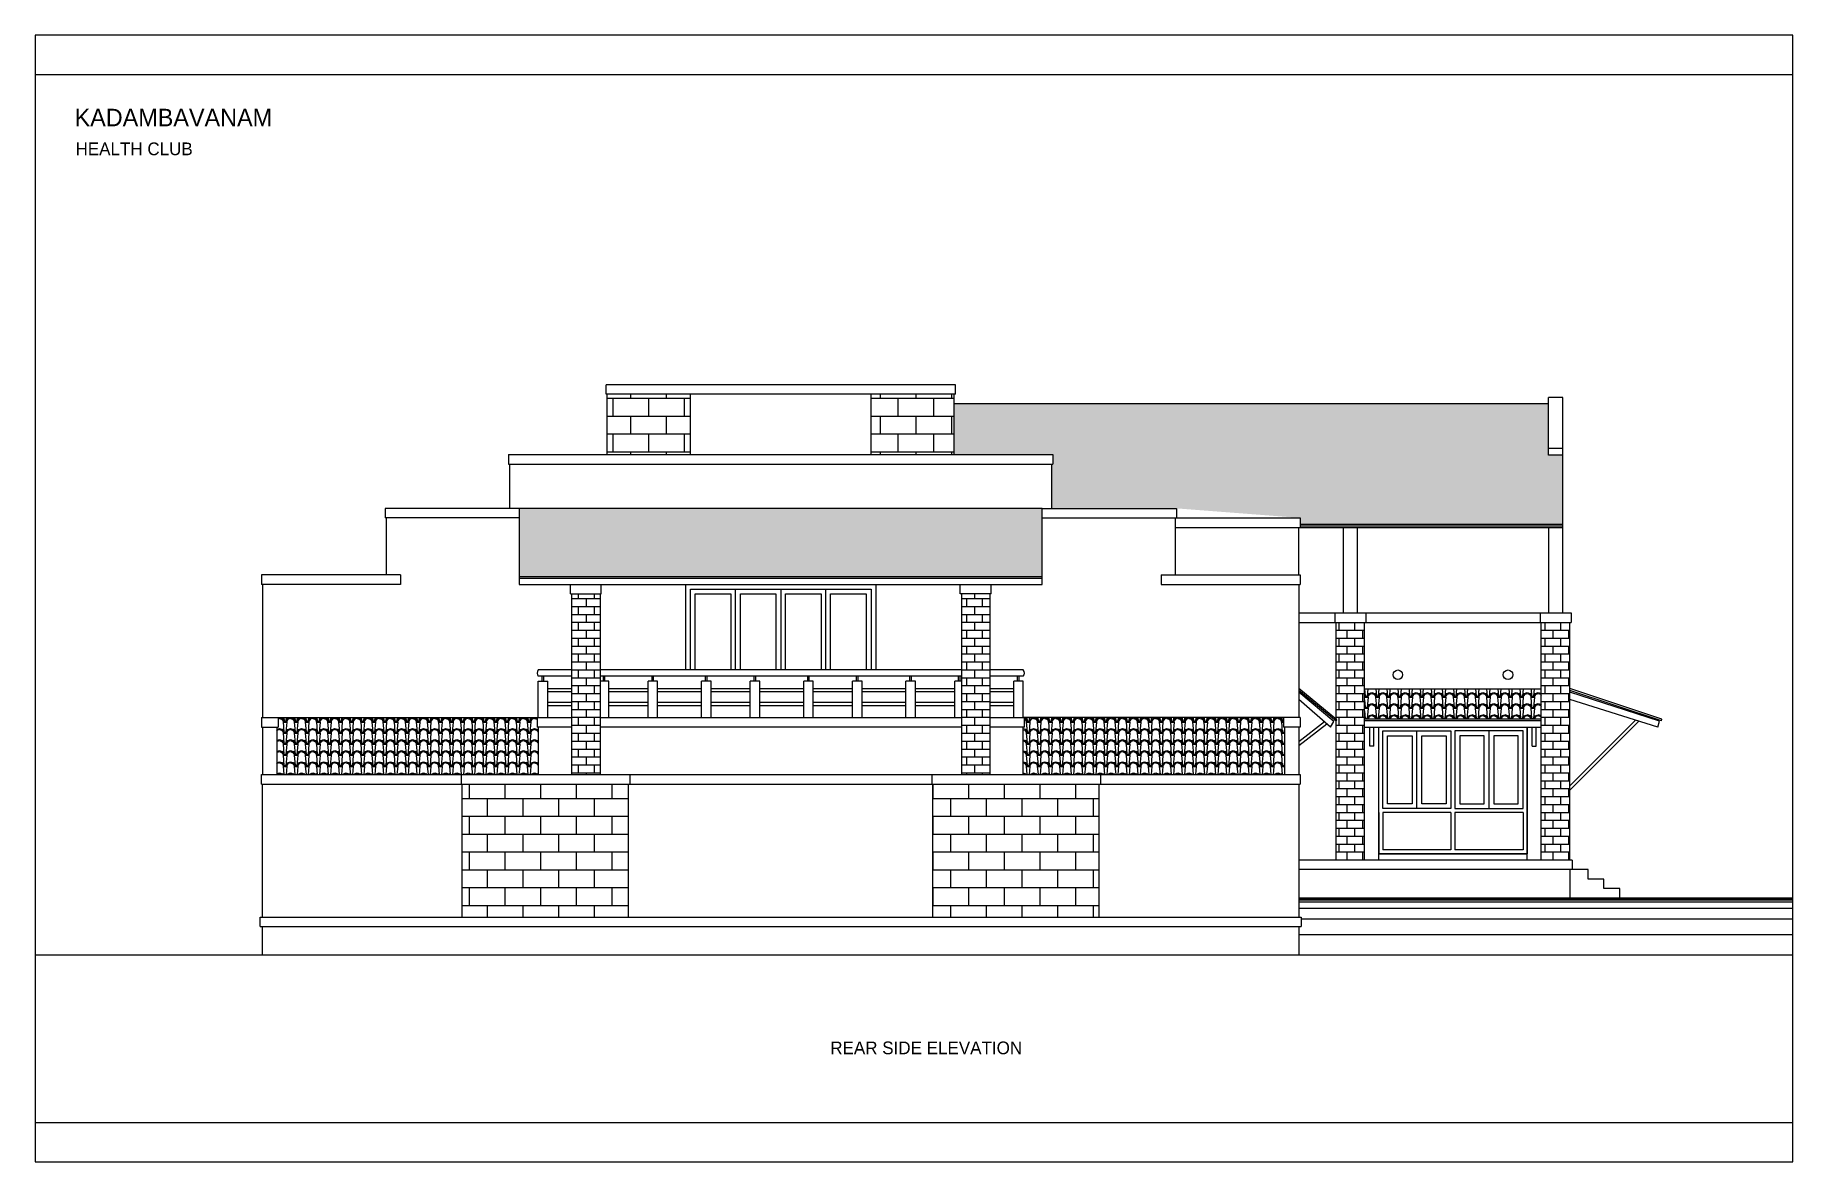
# Model space of a CAD drawing. Extents: x 13301 to 18078, y -1439 to 1911.
# Drawn here: x 15712 to 16821, y 1199 to 1911 of the extents above; entities that cross this region are included whole.
import ezdxf

# ---------------------------------------------------------------- set-up
doc = ezdxf.new("R2010")
doc.units = 0
doc.header["$LTSCALE"] = 20
doc.header["$MEASUREMENT"] = 0
doc.layers.get('0').update_dxf_attribs({"linetype": 'CONTINUOUS'})
for name, color, linetype in [('border', 230, 'CONTINUOUS'), ('BORTEXT', 2, 'CONTINUOUS'), ('DIMLINE', 254, 'CONTINUOUS'), ('DOOR', 1, 'CONTINUOUS'), ('handrail', 1, 'CONTINUOUS'), ('Stone', 8, 'CONTINUOUS'), ('Thatti', 21, 'CONTINUOUS'), ('TILE', 22, 'CONTINUOUS'), ('wall', 13, 'CONTINUOUS'), ('window', 4, 'CONTINUOUS'), ('WOOD', 7, 'CONTINUOUS')]:
    doc.layers.add(name, color=color, linetype=linetype)
doc.layers.add('correct', color=230, linetype='CONTINUOUS', plot=False)
doc.styles.add('style4', font='boos1.ttf')
pattern_1 = [(0, (945.516, 1478.861), (0, 11.25), []), (90, (945.516, 1478.861), (-22.5, 1e-15), [11.25, -11.25]), (90, (956.766, 1478.861), (-22.5, 1e-15), [-11.25, 11.25])]
pattern_2 = [(274.9697, (6.44, 7), (-6.999939149, 84.0000073606), [6.464304, -155.143247]), (180, (7, 0.56), (-7, -7), [0.56, -6.44]), (0, (0, 0), (7, 7), [1.96, -5.04]), (90, (1.96, 0), (-7, 7), [0.7, -6.3]), (270, (6.44, 0.7), (7, -7), [0.7, -6.3]), (0, (6.44, 0), (7, 7), [0.56, -6.44]), (0, (0, 0.56), (7, 7), [1.4, -5.6]), (85.0303, (1.4, 0.56), (6.999939149, 84.0000073606), [6.464304, -155.143247]), (52.6961, (1.4, 0.91), (-90.999901229, -119.000075192), [1.848056, -182.95725]), (18.4349, (2.52, 2.38), (14.00000304, 6.99998882), [1.770874, -20.365065]), (341.5651, (4.2, 2.94), (-14.00000304, 6.99998882), [1.770874, -20.365065]), (307.3039, (5.88, 2.38), (90.999901229, -119.000075192), [1.848056, -182.95725]), (20.2249, (2.87, 1.89), (-76.99998085, -28.000058349), [1.417395, -140.321804]), (339.7751, (4.2, 2.38), (76.99998085, -28.000058349), [1.417395, -140.321804]), (307.4054, (5.53, 1.89), (70.000069668, -90.999947255), [1.498063, -148.308475]), (52.5946, (1.96, 0.7), (-70.000069668, -90.999947255), [1.498063, -148.308475])]

msp = doc.modelspace()

# ---------------------------------------------------------------- texts
at = {"layer": 'BORTEXT', "style": 'style4'}
msp.add_text('KADAMBAVANAM', height=11.03816, dxfattribs=at).set_placement((15736.935, 1853.084))
at = {"layer": 'BORTEXT', "color": 7, "style": 'style4'}
msp.add_text('HEALTH CLUB', height=8.02775, dxfattribs=at).set_placement((15737.53, 1834.82))
at = {"layer": 'BORTEXT', "color": 2, "style": 'style4'}
msp.add_text('REAR SIDE ELEVATION', height=8.02775, dxfattribs=at).set_placement((16213.867, 1267.347))

# ---------------------------------------------------------------- hatches: boundary and pattern name
at = {"layer": 'Stone', "lineweight": -2}
h = msp.add_hatch(dxfattribs=at)
h.set_pattern_fill('BRICK', color=8, scale=45, style=0)
h.set_pattern_definition(pattern_1)
h.paths.add_polyline_path([(16125.616, 1645.891), (16125.616, 1683.891), (16073.116, 1683.891), (16073.116, 1645.891)])
h = msp.add_hatch(dxfattribs=at)
h.set_pattern_fill('BRICK', color=8, scale=45, style=0)
h.set_pattern_definition(pattern_1)
h.paths.add_polyline_path([(16292.116, 1683.891), (16239.616, 1683.891), (16239.616, 1645.891), (16292.116, 1645.891)])
h = msp.add_hatch(dxfattribs=at)
h.set_pattern_fill('BRICK', color=8, scale=45, style=0)
h.paths.add_polyline_path([(16086.616, 1353.891), (16086.616, 1437.891), (15981.616, 1437.891), (15981.616, 1353.891)])
h = msp.add_hatch(dxfattribs=at)
h.set_pattern_fill('BRICK', color=8, scale=45, style=0)
h.paths.add_polyline_path([(16383.616, 1437.891), (16278.616, 1437.891), (16278.616, 1353.891), (16383.616, 1353.891)])
at = {"layer": 'Thatti'}
h = msp.add_hatch(dxfattribs=at)
h.set_pattern_fill('SPANTILE', color=8, scale=7, style=0)
h.set_pattern_definition(pattern_2)
h.paths.add_polyline_path([(16029.616, 1473.891), (16028.866, 1473.891), (16028.866, 1479.891), (15865.366, 1479.891), (15865.366, 1473.891), (15864.616, 1473.891), (15864.616, 1443.891), (16029.616, 1443.891)])
h = msp.add_hatch(dxfattribs=at)
h.set_pattern_fill('SPANTILE', color=8, scale=7, style=0)
h.set_pattern_definition(pattern_2)
h.paths.add_polyline_path([(16336.366, 1479.891), (16336.366, 1473.891), (16335.616, 1473.891), (16335.616, 1443.891), (16500.616, 1443.891), (16500.616, 1473.891), (16499.866, 1473.891), (16499.866, 1479.891)])
at = {"layer": 'TILE'}
h = msp.add_hatch(dxfattribs=at)
h.set_pattern_fill('SPANTILE', color=256, scale=7, style=0)
h.set_pattern_definition(pattern_2)
h.paths.add_polyline_path([(16292.116, 1677.891), (16292.116, 1645.891), (16354.354, 1645.891), (16354.354, 1639.891), (16353.616, 1639.891), (16353.616, 1611.891), (16432.354, 1611.891), (16510.354, 1605.891), (16510.354, 1601.891), (16676.116, 1601.891), (16676.116, 1645.38), (16667.116, 1645.38), (16667.116, 1677.891)])
h = msp.add_hatch(dxfattribs=at)
h.set_pattern_fill('SPANTILE', color=256, scale=7, style=0)
h.set_pattern_definition(pattern_2)
h.paths.add_polyline_path([(16347.616, 1568.891), (16347.616, 1611.891), (16017.616, 1611.891), (16017.616, 1568.891)])
h = msp.add_hatch(dxfattribs=at)
h.set_pattern_fill('BRICK', color=256, scale=20, style=0)
h.paths.add_polyline_path([(16050.616, 1443.891), (16068.616, 1443.891), (16068.616, 1557.891), (16050.616, 1557.891)])
h = msp.add_hatch(dxfattribs=at)
h.set_pattern_fill('BRICK', color=256, scale=20, style=0)
h.paths.add_polyline_path([(16314.616, 1557.891), (16296.616, 1557.891), (16296.616, 1443.891), (16314.616, 1443.891)])
h = msp.add_hatch(dxfattribs=at)
h.set_pattern_fill('BRICK', color=256, scale=20, style=0)
h.paths.add_polyline_path([(16533.116, 1389.891), (16551.116, 1389.891), (16551.116, 1539.891), (16533.116, 1539.891)])
h = msp.add_hatch(dxfattribs=at)
h.set_pattern_fill('BRICK', color=256, scale=20, style=0)
h.paths.add_polyline_path([(16680.616, 1539.891), (16662.616, 1539.891), (16662.616, 1389.891), (16680.616, 1389.891)])
h = msp.add_hatch(dxfattribs=at)
h.set_pattern_fill('SPANTILE', color=256, scale=7, style=0)
h.set_pattern_definition([(274.9697, (7191.8918, 50.6944), (-6.999939149, 84.000007361), [6.464304, -155.143247]), (180, (7192.452, 44.2544), (-7, -7), [0.56, -6.44]), (0, (7185.452, 43.6944), (7, 7), [1.96, -5.04]), (90, (7187.412, 43.6944), (-7, 7), [0.7, -6.3]), (270, (7191.892, 44.3944), (7, -7), [0.7, -6.3]), (0, (7191.892, 43.6944), (7, 7), [0.56, -6.44]), (0, (7185.452, 44.2544), (7, 7), [1.4, -5.6]), (85.0303, (7186.8518, 44.2544), (6.999939149, 84.000007361), [6.464304, -155.143247]), (52.6961, (7186.85181, 44.6044), (-90.999901229, -119.000075192), [1.848056, -182.95725]), (18.4349, (7187.9718, 46.0744), (14.00000304, 6.9999888), [1.770874, -20.365065]), (341.5651, (7189.6518, 46.6344), (-14.00000304, 6.9999888), [1.770874, -20.365065]), (307.3039, (7191.33181, 46.0744), (90.999901229, -119.000075192), [1.848056, -182.95725]), (20.2249, (7188.3218, 45.5844), (-76.99998085, -28.000058349), [1.417395, -140.321804]), (339.7751, (7189.6518, 46.0744), (76.99998085, -28.000058349), [1.417395, -140.321804]), (307.4054, (7190.9818, 45.5844), (70.000069668, -90.999947255), [1.498063, -148.308475]), (52.5946, (7187.4118, 44.3944), (-70.000069668, -90.999947255), [1.498063, -148.308475])])
h.paths.add_polyline_path([(16662.616, 1478.891), (16662.616, 1497.891), (16551.116, 1497.891), (16551.116, 1478.891)])

# ---------------------------------------------------------------- linework, layer by layer
at = {"lineweight": -2}
for p, q in [((16531.623, 1477.336), (16509.616, 1495.859)), ((16529.654, 1473.891), (16509.616, 1491.294)), ((16737.307, 1477.587), (16680.616, 1495.853)), ((16736.116, 1473.891), (16680.616, 1491.288)), ((16509.616, 1464.672), (16525.725, 1477.303)), ((16509.616, 1462.13), (16527.263, 1475.968)), ((16529.654, 1473.891), (16531.585, 1477.285)), ((16680.616, 1436.865), (16722.051, 1478.3)), ((16680.616, 1434.036), (16724.205, 1477.625))]:
    msp.add_line(p, q, dxfattribs=at)
at = {"color": 8}
for p, q in [((16821.373, 1365.42), (16509.616, 1365.42)), ((16821.373, 1364.656), (16509.616, 1364.656)), ((16821.373, 1363.268), (16509.616, 1363.268)), ((16821.373, 1359.331), (16509.616, 1359.331)), ((16821.373, 1342.646), (16509.616, 1342.646)), ((16821.373, 1352.586), (16511.116, 1352.586))]:
    msp.add_line(p, q, dxfattribs=at)
msp.add_lwpolyline([(16712.116, 1365.891), (16712.116, 1371.891), (16702.116, 1371.891), (16702.116, 1377.891), (16692.116, 1377.891), (16692.116, 1383.891), (16682.116, 1383.891)])
at = {"layer": 'border'}
for p, q in [((15712.051, 1885.755), (16821.373, 1885.755)), ((15712.051, 1224.265), (16821.373, 1224.265))]:
    msp.add_line(p, q, dxfattribs=at)
at = {"layer": 'correct', "color": 3}
msp.add_lwpolyline([(16821.373, 1199.415), (16821.373, 1910.605), (15712.051, 1910.605), (15712.051, 1199.415)], close=True, dxfattribs=at)
at = {"layer": 'DIMLINE'}
msp.add_line((16736.116, 1473.891), (16737.307, 1477.587), dxfattribs=at)
at = {"layer": 'DOOR'}
for p, q in [((16154.116, 1509.891), (16154.116, 1560.891)), ((16182.616, 1560.891), (16182.616, 1509.891)), ((16211.116, 1509.891), (16211.116, 1560.891))]:
    msp.add_line(p, q, dxfattribs=at)
for points in [[(16122.616, 1509.891), (16122.616, 1563.891), (16242.616, 1563.891), (16242.616, 1509.891)], [(16125.616, 1509.891), (16125.616, 1560.891), (16239.616, 1560.891), (16239.616, 1509.891)], [(16128.616, 1509.891), (16128.616, 1557.891), (16151.116, 1557.891), (16151.116, 1509.891)], [(16157.116, 1509.891), (16157.116, 1557.891), (16179.616, 1557.891), (16179.616, 1509.891)], [(16185.616, 1509.891), (16185.616, 1557.891), (16208.116, 1557.891), (16208.116, 1509.891)], [(16214.116, 1509.891), (16214.116, 1557.891), (16236.616, 1557.891), (16236.616, 1509.891)]]:
    msp.add_lwpolyline(points, dxfattribs=at)
for centre, start, end in [((16032.072, 1507.891), 141.398942, 218.601058), ((16333.161, 1507.891), 321.398942, 38.601058)]:
    msp.add_arc(centre, 3.206, start, end, dxfattribs=at)
at = {"layer": 'handrail', "lineweight": -2}
for p, q in [((16050.616, 1509.891), (16029.567, 1509.891)), ((16296.616, 1509.891), (16068.616, 1509.891)), ((16335.666, 1509.891), (16314.616, 1509.891)), ((16050.616, 1505.891), (16029.567, 1505.891)), ((16032.116, 1502.891), (16032.116, 1505.891)), ((16033.116, 1502.891), (16033.116, 1505.891)), ((16035.616, 1498.224), (16050.616, 1498.224)), ((16296.616, 1505.891), (16068.616, 1505.891)), ((16070.647, 1502.891), (16070.647, 1505.891)), ((16071.647, 1502.891), (16071.647, 1505.891)), ((16074.147, 1498.224), (16098.897, 1498.224)), ((16101.397, 1502.891), (16101.397, 1505.891)), ((16102.397, 1502.891), (16102.397, 1505.891)), ((16104.897, 1498.224), (16132.647, 1498.224)), ((16135.147, 1502.891), (16135.147, 1505.891)), ((16136.147, 1502.891), (16136.147, 1505.891)), ((16138.647, 1498.224), (16163.397, 1498.224)), ((16165.897, 1502.891), (16165.897, 1505.891)), ((16166.897, 1502.891), (16166.897, 1505.891)), ((16169.397, 1498.224), (16197.147, 1498.224)), ((16199.647, 1502.891), (16199.647, 1505.891)), ((16200.647, 1502.891), (16200.647, 1505.891)), ((16203.147, 1498.224), (16227.897, 1498.224)), ((16230.397, 1502.891), (16230.397, 1505.891)), ((16231.397, 1502.891), (16231.397, 1505.891)), ((16233.897, 1498.224), (16261.647, 1498.224)), ((16264.147, 1502.891), (16264.147, 1505.891)), ((16265.147, 1502.891), (16265.147, 1505.891)), ((16267.647, 1498.224), (16292.397, 1498.224)), ((16294.897, 1502.891), (16294.897, 1505.891)), ((16295.897, 1502.891), (16295.897, 1505.891)), ((16335.666, 1505.891), (16314.616, 1505.891)), ((16314.616, 1498.224), (16329.616, 1498.224)), ((16332.116, 1502.891), (16332.116, 1505.891)), ((16333.116, 1502.891), (16333.116, 1505.891)), ((16035.616, 1496.224), (16050.616, 1496.224)), ((16035.616, 1489.557), (16050.616, 1489.557)), ((16035.616, 1487.557), (16050.616, 1487.557)), ((16074.147, 1496.224), (16098.897, 1496.224)), ((16074.147, 1489.557), (16098.897, 1489.557)), ((16074.147, 1487.557), (16098.897, 1487.557)), ((16104.897, 1496.224), (16132.647, 1496.224)), ((16104.897, 1489.557), (16132.647, 1489.557)), ((16104.897, 1487.557), (16132.647, 1487.557)), ((16138.647, 1496.224), (16163.397, 1496.224)), ((16138.647, 1489.557), (16163.397, 1489.557)), ((16138.647, 1487.557), (16163.397, 1487.557)), ((16169.397, 1496.224), (16197.147, 1496.224)), ((16169.397, 1489.557), (16197.147, 1489.557)), ((16169.397, 1487.557), (16197.147, 1487.557)), ((16203.147, 1496.224), (16227.897, 1496.224)), ((16203.147, 1489.557), (16227.897, 1489.557)), ((16203.147, 1487.557), (16227.897, 1487.557)), ((16233.897, 1496.224), (16261.647, 1496.224)), ((16233.897, 1489.557), (16261.647, 1489.557)), ((16233.897, 1487.557), (16261.647, 1487.557)), ((16267.647, 1496.224), (16292.397, 1496.224)), ((16267.647, 1489.557), (16292.397, 1489.557)), ((16267.647, 1487.557), (16292.397, 1487.557)), ((16314.616, 1496.224), (16329.616, 1496.224)), ((16314.616, 1489.557), (16329.616, 1489.557)), ((16314.616, 1487.557), (16329.616, 1487.557))]:
    msp.add_line(p, q, dxfattribs=at)
at = {"layer": 'handrail', "color": 7, "lineweight": -2}
for p, q in [((16029.616, 1502.891), (16035.616, 1502.891)), ((16029.616, 1479.891), (16029.616, 1502.891)), ((16035.616, 1479.891), (16035.616, 1502.891)), ((16074.147, 1502.891), (16068.616, 1502.891)), ((16074.147, 1479.891), (16074.147, 1502.891)), ((16104.897, 1502.891), (16098.897, 1502.891)), ((16098.897, 1479.891), (16098.897, 1502.891)), ((16104.897, 1479.891), (16104.897, 1502.891)), ((16138.647, 1502.891), (16132.647, 1502.891)), ((16132.647, 1479.891), (16132.647, 1502.891)), ((16138.647, 1479.891), (16138.647, 1502.891)), ((16169.397, 1502.891), (16163.397, 1502.891)), ((16163.397, 1479.891), (16163.397, 1502.891)), ((16169.397, 1479.891), (16169.397, 1502.891)), ((16203.147, 1502.891), (16197.147, 1502.891)), ((16197.147, 1479.891), (16197.147, 1502.891)), ((16203.147, 1479.891), (16203.147, 1502.891)), ((16233.897, 1502.891), (16227.897, 1502.891)), ((16227.897, 1479.891), (16227.897, 1502.891)), ((16233.897, 1479.891), (16233.897, 1502.891)), ((16267.647, 1502.891), (16261.647, 1502.891)), ((16261.647, 1479.891), (16261.647, 1502.891)), ((16267.647, 1479.891), (16267.647, 1502.891)), ((16296.616, 1502.891), (16292.397, 1502.891)), ((16292.397, 1479.891), (16292.397, 1502.891)), ((16335.616, 1502.891), (16329.616, 1502.891)), ((16329.616, 1479.891), (16329.616, 1502.891)), ((16335.616, 1479.891), (16335.616, 1502.891))]:
    msp.add_line(p, q, dxfattribs=at)
at = {"layer": 'Thatti'}
for p, q in [((15865.366, 1479.891), (16029.616, 1479.891)), ((16499.866, 1479.891), (16335.616, 1479.891))]:
    msp.add_line(p, q, dxfattribs=at)
at = {"layer": 'TILE'}
for p, q in [((16510.354, 1601.891), (16676.116, 1601.891)), ((16510.354, 1600.891), (16676.116, 1600.891)), ((16017.616, 1568.891), (16347.616, 1568.891)), ((16017.616, 1567.891), (16347.616, 1567.891))]:
    msp.add_line(p, q, dxfattribs=at)
at = {"layer": 'TILE', "lineweight": -2}
for p, q in [((16533.616, 1478.34), (16509.616, 1498.142)), ((16738.744, 1478.784), (16680.616, 1498.136)), ((16533.125, 1477.477), (16509.616, 1496.997)), ((16738.444, 1477.855), (16680.616, 1496.991)), ((16533.125, 1477.477), (16533.616, 1478.34)), ((16662.616, 1478.891), (16551.116, 1478.891)), ((16738.444, 1477.855), (16738.744, 1478.784))]:
    msp.add_line(p, q, dxfattribs=at)
at = {"layer": 'wall'}
for p, q in [((16292.866, 1689.891), (16072.366, 1689.891)), ((16072.366, 1683.891), (16072.366, 1689.891)), ((16292.866, 1683.891), (16292.866, 1689.891)), ((16292.866, 1683.891), (16072.366, 1683.891)), ((16073.116, 1645.891), (16073.116, 1683.891)), ((16125.616, 1645.891), (16125.616, 1683.891)), ((16239.616, 1645.891), (16239.616, 1683.891)), ((16292.116, 1645.891), (16292.116, 1683.891)), ((16667.116, 1677.891), (16292.116, 1677.891)), ((16667.116, 1645.38), (16667.116, 1681.891)), ((16676.116, 1681.891), (16667.116, 1681.891)), ((16676.116, 1599.891), (16676.116, 1681.891)), ((16010.879, 1645.891), (16354.354, 1645.891)), ((16010.879, 1645.891), (16010.879, 1639.891)), ((16354.354, 1645.891), (16354.354, 1639.891)), ((16676.116, 1649.754), (16667.116, 1649.754)), ((16676.116, 1645.38), (16667.116, 1645.38)), ((16010.879, 1639.891), (16354.354, 1639.891)), ((16011.616, 1611.891), (16011.616, 1639.891)), ((16353.616, 1611.891), (16353.616, 1639.891)), ((16017.616, 1611.891), (15932.879, 1611.891)), ((15932.879, 1611.891), (15932.879, 1605.891)), ((16347.616, 1611.891), (16017.616, 1611.891)), ((16017.616, 1611.891), (16017.616, 1567.891)), ((16347.616, 1611.891), (16432.354, 1611.891)), ((16347.616, 1567.891), (16347.616, 1611.891)), ((16432.354, 1611.891), (16432.354, 1605.891)), ((16017.616, 1605.891), (15932.879, 1605.891)), ((15933.616, 1605.891), (15933.616, 1569.891)), ((16347.616, 1605.891), (16432.354, 1605.891)), ((16431.616, 1605.891), (16431.616, 1569.891)), ((16431.616, 1599.891), (16676.116, 1599.891)), ((16432.354, 1605.891), (16510.354, 1605.891)), ((16509.616, 1569.891), (16509.616, 1599.891)), ((16510.354, 1605.891), (16510.354, 1599.891)), ((15942.616, 1569.891), (15854.879, 1569.891)), ((15854.879, 1569.891), (15854.879, 1563.891)), ((15942.616, 1569.891), (15942.616, 1563.891)), ((16422.616, 1569.891), (16422.616, 1563.891)), ((16422.616, 1569.891), (16510.354, 1569.891)), ((16510.354, 1569.891), (16510.354, 1563.891)), ((15942.616, 1563.891), (15854.879, 1563.891)), ((15855.616, 1563.891), (15855.616, 1479.891)), ((16049.866, 1557.891), (16049.866, 1563.891)), ((16049.866, 1557.891), (16069.366, 1557.891)), ((16050.616, 1557.891), (16050.616, 1443.891)), ((16068.616, 1557.891), (16068.616, 1443.891)), ((16069.366, 1557.891), (16069.366, 1563.891)), ((16295.866, 1557.891), (16295.866, 1563.891)), ((16315.366, 1557.891), (16295.866, 1557.891)), ((16296.616, 1557.891), (16296.616, 1443.891)), ((16314.616, 1557.891), (16314.616, 1443.891)), ((16315.366, 1557.891), (16315.366, 1563.891)), ((16422.616, 1563.891), (16510.354, 1563.891)), ((16509.616, 1563.891), (16509.616, 1479.891)), ((16509.616, 1545.891), (16681.366, 1545.891)), ((16532.366, 1545.891), (16532.366, 1539.891)), ((16551.866, 1545.891), (16551.866, 1539.891)), ((16661.866, 1545.891), (16661.866, 1539.891)), ((16681.366, 1545.891), (16681.366, 1539.891)), ((16509.616, 1539.891), (16681.366, 1539.891)), ((16533.116, 1389.891), (16533.116, 1539.891)), ((16551.116, 1389.891), (16551.116, 1539.891)), ((16662.616, 1389.891), (16662.616, 1539.891)), ((16680.616, 1389.891), (16680.616, 1539.891)), ((16551.116, 1497.891), (16662.616, 1497.891)), ((15854.866, 1479.891), (15854.866, 1473.891)), ((15854.866, 1479.891), (15865.366, 1479.891)), ((15865.366, 1479.891), (15865.366, 1473.891)), ((16028.866, 1479.891), (16050.616, 1479.891)), ((16028.866, 1479.891), (16028.866, 1473.891)), ((16068.616, 1479.891), (16296.616, 1479.891)), ((16314.616, 1479.891), (16336.366, 1479.891)), ((16336.366, 1473.891), (16336.366, 1479.891)), ((16510.366, 1479.891), (16499.866, 1479.891)), ((16499.866, 1479.891), (16499.866, 1473.891)), ((16510.366, 1479.891), (16510.366, 1473.891)), ((15854.866, 1473.891), (15865.366, 1473.891)), ((15855.616, 1473.891), (15855.616, 1443.891)), ((15864.616, 1473.891), (15864.616, 1443.891)), ((16050.616, 1473.891), (16028.866, 1473.891)), ((16029.616, 1473.891), (16029.616, 1443.891)), ((16296.616, 1473.891), (16068.616, 1473.891)), ((16336.366, 1473.891), (16314.616, 1473.891)), ((16335.616, 1443.891), (16335.616, 1473.891)), ((16510.366, 1473.891), (16499.866, 1473.891)), ((16500.616, 1473.891), (16500.616, 1443.891)), ((16509.616, 1473.891), (16509.616, 1443.891)), ((16560.116, 1389.891), (16560.116, 1473.891)), ((16653.616, 1389.891), (16653.616, 1473.891)), ((15854.866, 1443.891), (16510.366, 1443.891)), ((15854.866, 1437.891), (15854.866, 1443.891)), ((15980.866, 1443.891), (15980.866, 1437.891)), ((16087.366, 1443.891), (16087.366, 1437.891)), ((16277.866, 1443.891), (16277.866, 1437.891)), ((16384.366, 1443.891), (16384.366, 1437.891)), ((16510.366, 1443.891), (16510.366, 1437.891)), ((15854.866, 1437.891), (16510.366, 1437.891)), ((15855.616, 1353.891), (15855.616, 1437.891)), ((15981.616, 1353.891), (15981.616, 1437.891)), ((16086.616, 1353.891), (16086.616, 1437.891)), ((16278.616, 1353.891), (16278.616, 1437.891)), ((16383.616, 1353.891), (16383.616, 1437.891)), ((16509.616, 1437.891), (16509.616, 1353.891)), ((16682.116, 1389.891), (16509.616, 1389.891)), ((16560.116, 1393.891), (16653.616, 1393.891)), ((16682.116, 1389.891), (16682.116, 1383.891)), ((16682.116, 1383.891), (16509.616, 1383.891)), ((16680.616, 1383.891), (16680.616, 1365.891)), ((16821.373, 1365.891), (16509.616, 1365.891)), ((15854.116, 1353.891), (16511.116, 1353.891)), ((15854.116, 1347.891), (15854.116, 1353.891)), ((16511.116, 1353.891), (16511.116, 1347.891)), ((15854.116, 1347.891), (16511.116, 1347.891)), ((15855.616, 1329.891), (15855.616, 1347.891)), ((16509.616, 1347.891), (16509.616, 1329.891)), ((16821.373, 1329.891), (15712.051, 1329.891))]:
    msp.add_line(p, q, dxfattribs=at)
at = {"layer": 'window'}
for p, q in [((16560.116, 1473.891), (16653.616, 1473.891)), ((16560.116, 1419.891), (16560.116, 1473.891)), ((16562.616, 1422.391), (16562.616, 1471.391)), ((16562.616, 1471.391), (16605.616, 1471.391)), ((16584.116, 1422.391), (16584.116, 1471.391)), ((16605.616, 1471.391), (16605.616, 1422.391)), ((16608.116, 1471.391), (16608.116, 1422.391)), ((16651.116, 1471.391), (16608.116, 1471.391)), ((16629.616, 1422.391), (16629.616, 1471.391)), ((16651.116, 1422.391), (16651.116, 1471.391)), ((16653.616, 1473.891), (16653.616, 1419.891)), ((16605.616, 1422.391), (16562.616, 1422.391)), ((16608.116, 1422.391), (16651.116, 1422.391)), ((16560.116, 1419.891), (16560.116, 1393.891)), ((16605.616, 1419.891), (16562.616, 1419.891)), ((16562.616, 1419.891), (16562.616, 1396.391)), ((16605.616, 1419.891), (16605.616, 1396.391)), ((16651.116, 1419.891), (16608.116, 1419.891)), ((16608.116, 1419.891), (16608.116, 1396.391)), ((16651.116, 1419.891), (16651.116, 1396.391)), ((16653.616, 1419.891), (16653.616, 1393.891)), ((16653.616, 1393.891), (16560.116, 1393.891)), ((16605.616, 1396.391), (16562.616, 1396.391)), ((16651.116, 1396.391), (16608.116, 1396.391))]:
    msp.add_line(p, q, dxfattribs=at)
for points in [[(16581.116, 1468.391), (16581.116, 1425.391), (16565.616, 1425.391), (16565.616, 1468.391)], [(16602.616, 1468.391), (16602.616, 1425.391), (16587.116, 1425.391), (16587.116, 1468.391)], [(16611.116, 1468.391), (16611.116, 1425.391), (16626.616, 1425.391), (16626.616, 1468.391)], [(16632.616, 1468.391), (16632.616, 1425.391), (16648.116, 1425.391), (16648.116, 1468.391)]]:
    msp.add_lwpolyline(points, close=True, dxfattribs=at)
at = {"layer": 'WOOD'}
for p, q in [((16537.616, 1599.891), (16537.616, 1545.891)), ((16546.616, 1545.891), (16546.616, 1599.891)), ((16667.116, 1599.891), (16667.116, 1545.891)), ((16676.116, 1545.891), (16676.116, 1599.891)), ((16017.616, 1567.891), (16017.616, 1563.891)), ((16347.616, 1563.891), (16347.616, 1567.891)), ((16017.616, 1563.891), (16347.616, 1563.891)), ((16662.616, 1477.891), (16551.116, 1477.891)), ((16551.116, 1473.891), (16662.616, 1473.891)), ((16554.366, 1461.891), (16554.366, 1473.891)), ((16556.866, 1461.891), (16556.866, 1473.891)), ((16656.866, 1461.891), (16656.866, 1473.891)), ((16659.366, 1461.891), (16659.366, 1473.891)), ((16556.866, 1461.891), (16554.366, 1461.891)), ((16656.866, 1461.891), (16659.366, 1461.891))]:
    msp.add_line(p, q, dxfattribs=at)
for centre in [(16572.116, 1506.891), (16641.616, 1506.891)]:
    msp.add_circle(centre, 3, dxfattribs=at)

msp.set_redraw_order([(e.dxf.handle, doc.entitydb.next_handle()) for e in msp.query("TEXT MTEXT ATTDEF DIMENSION ARC_DIMENSION")])  # texts and dimensions are drawn at this point

doc.saveas('drawing.dxf')
